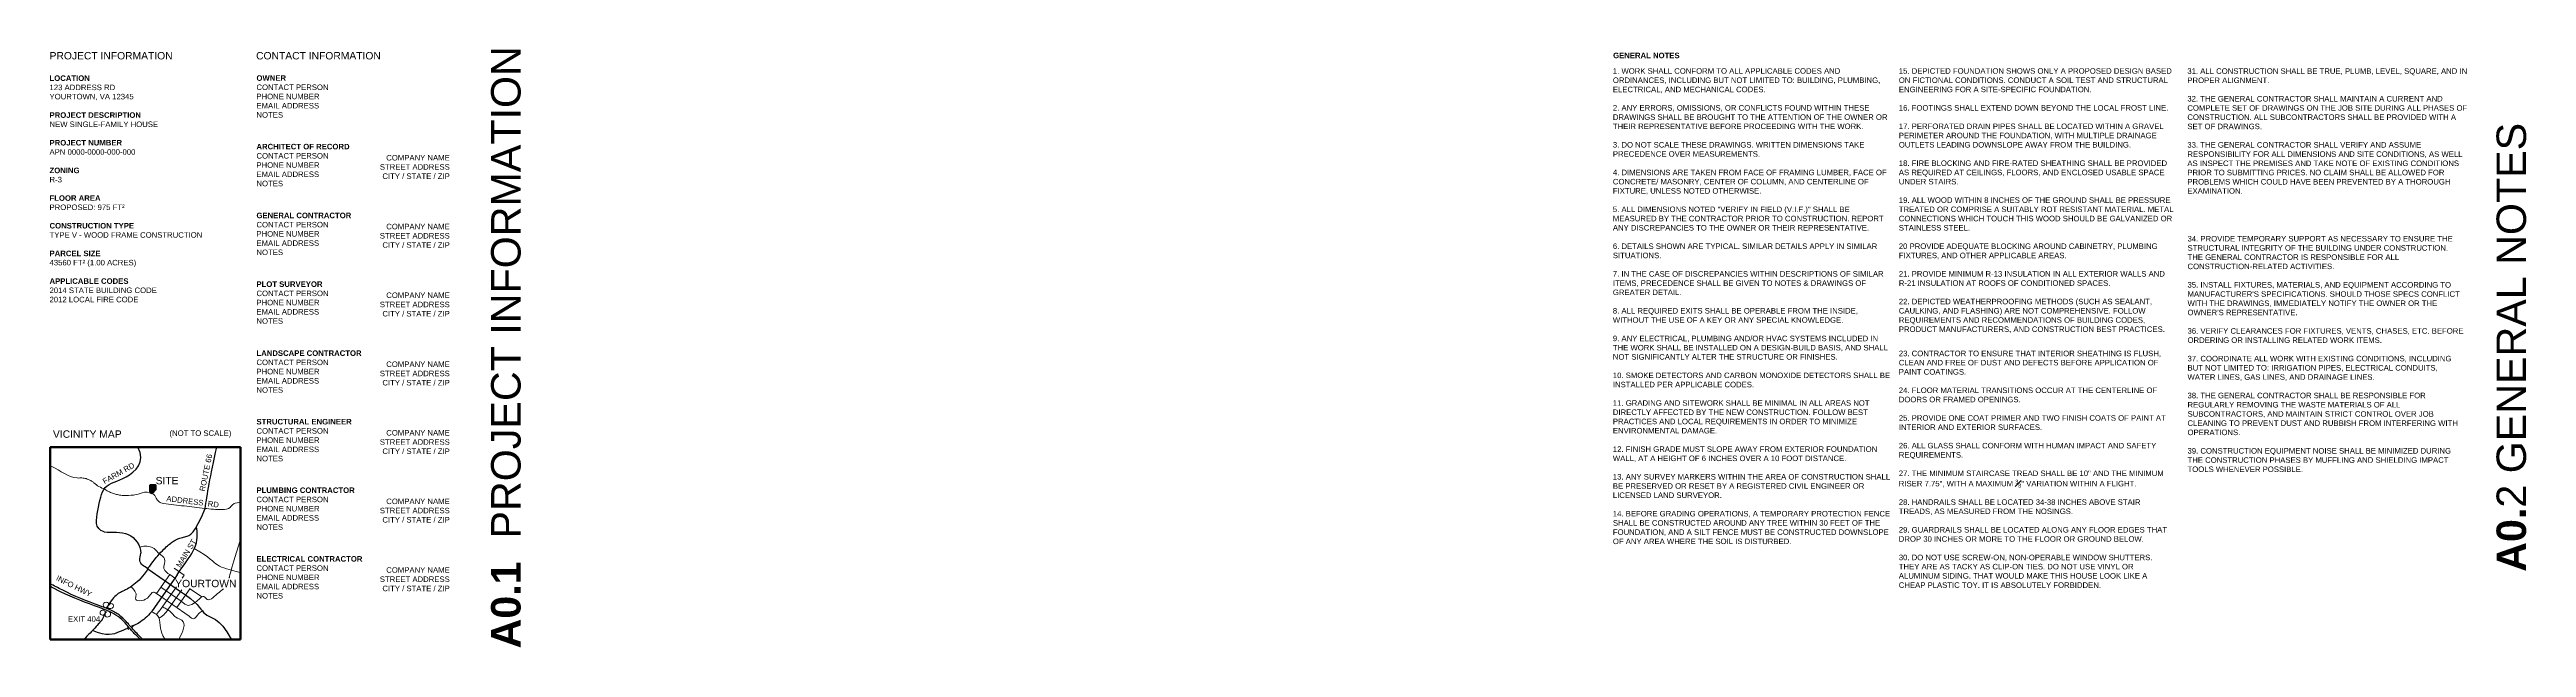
# Model space of a CAD drawing. Header units: inches. Extents: x -54 to 15382, y 469 to 41738.
# Drawn here: x 815 to 4847, y 7734 to 8707 of the extents above; entities that cross this region are included whole.
import ezdxf

# ---------------------------------------------------------------- set-up
doc = ezdxf.new("R2010")
doc.units = ezdxf.units.IN
doc.header["$MEASUREMENT"] = 0
doc.layers.get('0').update_dxf_attribs({"lineweight": 9})
for name, color, linetype, lineweight in [('2', 7, 'Continuous', 18), ('3', 7, 'Continuous', 30), ('5', 7, 'Continuous', 50), ('A-TEXTx', 7, 'Continuous', 18)]:
    doc.layers.add(name, color=color, linetype=linetype, lineweight=lineweight)
doc.styles.get("Standard").update_dxf_attribs({"font": 'arial.ttf'})

msp = doc.modelspace()

# ---------------------------------------------------------------- texts
at = {"ltscale": 0.5, "attachment_point": 1}
for s, insert, char_height in [('{PROJECT INFORMATION}', (815.5801673, 8702.8710682), 12), ('{CONTACT INFORMATION}', (1151.6549051, 8702.8710682), 12), ('{VICINITY MAP}', (821.0361648, 8087.3795099), 12), ('{(NOT TO SCALE)}', (1010.7551027, 8087.3795099), 9)]:
    msp.add_mtext(s, dxfattribs=dict(at, insert=insert, char_height=char_height))
at = {"ltscale": 0.5, "char_height": 48, "attachment_point": 5, "rotation": 90}
for s, insert in [('{\\fArial|b1|i0|c0|p34;A0.1\\fArial|b0|i0|c1|p0;  PROJECT INFORMATION}', (1558.4661325, 8222.5008975)), ('{\\fArial|b1|i0|c0|p34;A0.\\fArial|b0|i0|c1|p0;2 GENERAL NOTES}', (4822.4661325, 8222.5008975))]:
    msp.add_mtext(s, dxfattribs=dict(at, insert=insert))
at = {"layer": 'A-TEXTx', "ltscale": 0.5}
for s, insert, char_height, width, attachment_point in [('{\\fArial|b0|i0|c0|p34;\\H0.5x;1. WORK SHALL CONFORM TO ALL APPLICABLE CODES AND ORDINANCES, INCLUDING BUT NOT LIMITED TO: BUILDING, PLUMBING, ELECTRICAL, AND MECHANICAL CODES. \\P\\fLucida Grande|b0|i0|c0|p34;\u2028\\P\\fArial|b0|i0|c0|p34;2. ANY ERRORS, OMISSIONS, OR CONFLICTS FOUND WITHIN THESE DRAWINGS SHALL BE BROUGHT TO THE ATTENTION OF THE OWNER OR THEIR REPRESENTATIVE BEFORE PROCEEDING WITH THE WORK.\\P\\fLucida Grande|b0|i0|c0|p34;\u2028\\P\\fArial|b0|i0|c0|p34;3. DO NOT SCALE THESE DRAWINGS. WRITTEN DIMENSIONS TAKE PRECEDENCE OVER MEASUREMENTS.\\P\\fLucida Grande|b0|i0|c0|p34;\u2028\\P\\fArial|b0|i0|c0|p34;4. DIMENSIONS ARE TAKEN FROM FACE OF FRAMING LUMBER, FACE OF CONCRETE/ MASONRY, CENTER OF COLUMN, AND CENTERLINE OF FIXTURE, UNLESS NOTED OTHERWISE.\\P\\fLucida Grande|b0|i0|c0|p34;\u2028\\P\\fArial|b0|i0|c0|p34;5. ALL DIMENSIONS NOTED "VERIFY IN FIELD (V.I.F.)" SHALL BE MEASURED BY THE CONTRACTOR PRIOR TO CONSTRUCTION. REPORT ANY DISCREPANCIES TO THE OWNER OR THEIR REPRESENTATIVE.\\P\\fLucida Grande|b0|i0|c0|p34;\u2028\\P\\fArial|b0|i0|c0|p34;6. DETAILS SHOWN ARE TYPICAL. SIMILAR DETAILS APPLY IN SIMILAR SITUATIONS.\\P\\fLucida Grande|b0|i0|c0|p34;\u2028\\P\\fArial|b0|i0|c0|p34;7. IN THE CASE OF DISCREPANCIES WITHIN DESCRIPTIONS OF SIMILAR ITEMS, PRECEDENCE SHALL BE GIVEN TO NOTES & DRAWINGS OF GREATER DETAIL.\\P\\fLucida Grande|b0|i0|c0|p34;\u2028\\P\\fArial|b0|i0|c0|p34;8. ALL REQUIRED EXITS SHALL BE OPERABLE FROM THE INSIDE, WITHOUT THE USE OF A KEY OR ANY SPECIAL KNOWLEDGE. \\P\\fLucida Grande|b0|i0|c0|p34;\u2028\\P\\fArial|b0|i0|c0|p34;9. ANY ELECTRICAL, PLUMBING AND/OR HVAC SYSTEMS INCLUDED IN THE WORK SHALL BE INSTALLED ON A DESIGN-BUILD BASIS, AND SHALL NOT SIGNIFICANTLY ALTER THE STRUCTURE OR FINISHES.\\P\\P10. SMOKE DETECTORS AND CARBON MONOXIDE DETECTORS SHALL BE INSTALLED PER APPLICABLE CODES.\\P\\P11. GRADING AND SITEWORK SHALL BE MINIMAL IN ALL AREAS NOT DIRECTLY AFFECTED BY THE NEW CONSTRUCTION. FOLLOW BEST PRACTICES AND LOCAL REQUIREMENTS IN ORDER TO MINIMIZE ENVIRONMENTAL DAMAGE.\\P\\P12. FINISH GRADE MUST SLOPE AWAY FROM EXTERIOR FOUNDATION WALL, AT A HEIGHT OF 6 INCHES OVER A 10 FOOT DISTANCE.\\P\\P13. ANY SURVEY MARKERS WITHIN THE AREA OF CONSTRUCTION SHALL BE PRESERVED OR RESET BY A REGISTERED CIVIL ENGINEER OR LICENSED LAND SURVEYOR.\\P\\P14. BEFORE GRADING OPERATIONS, A TEMPORARY PROTECTION FENCE SHALL BE CONSTRUCTED AROUND ANY TREE WITHIN 30 FEET OF THE FOUNDATION, AND A SILT FENCE MUST BE CONSTRUCTED DOWNSLOPE OF ANY AREA WHERE THE SOIL IS DISTURBED.}', (3359.8748066, 8676.5482741), 18, 440.88108746, 1), ('{\\fArial|b1|i0|c0|p34;\\H0.5x;GENERAL NOTES}', (3360.239742, 8701.8133935), 18, 335.760336478, 1), ('{\\fArial|b0|i0|c0|p34;15. DEPICTED FOUNDATION SHOWS ONLY A PROPOSED DESIGN BASED ON FICTIONAL CONDITIONS. CONDUCT A SOIL TEST AND STRUCTURAL ENGINEERING FOR A SITE-SPECIFIC FOUNDATION.\\P\\P16. FOOTINGS SHALL EXTEND DOWN BEYOND THE LOCAL FROST LINE. \\P\\P17. PERFORATED DRAIN PIPES SHALL BE LOCATED WITHIN A GRAVEL PERIMETER AROUND THE FOUNDATION, WITH MULTIPLE DRAINAGE OUTLETS LEADING DOWNSLOPE AWAY FROM THE BUILDING.\\P\\P\\H1.00001x;18. FIRE BLOCKING AND FIRE-RATED SHEATHING SHALL BE PROVIDED AS REQUIRED AT CEILINGS, FLOORS, AND ENCLOSED USABLE SPACE UNDER STAIRS.\\P\\fLucida Grande|b0|i0|c0|p34;\u2028\\P\\fArial|b0|i0|c0|p34;\\H0.99999x;19. ALL WOOD WITHIN 8 INCHES OF THE GROUND SHALL BE PRESSURE TREATED OR COMPRISE A SUITABLY ROT RESISTANT MATERIAL. METAL CONNECTIONS WHICH TOUCH THIS WOOD SHOULD BE GALVANIZED OR STAINLESS STEEL.\\P\\P20 PROVIDE ADEQUATE BLOCKING AROUND CABINETRY, PLUMBING FIXTURES, AND OTHER APPLICABLE AREAS.\\P\\P21. PROVIDE MINIMUM R-13 INSULATION IN ALL EXTERIOR WALLS AND R-21 INSULATION AT ROOFS OF CONDITIONED SPACES.\\P\\P22. DEPICTED WEATHERPROOFING METHODS (SUCH AS SEALANT, CAULKING, AND FLASHING) ARE NOT COMPREHENSIVE. FOLLOW REQUIREMENTS AND RECOMMENDATIONS OF BUILDING CODES, PRODUCT MANUFACTURERS, AND CONSTRUCTION BEST PRACTICES.}', (3825.2892869, 8676.567301), 9, 442.850099748, 1), ('{\\fArial|b0|i0|c0|p34;\\H0.5x;31. ALL CONSTRUCTION SHALL BE TRUE, PLUMB, LEVEL, SQUARE, AND IN PROPER ALIGNMENT.\\P\\P32. THE GENERAL CONTRACTOR SHALL MAINTAIN A CURRENT AND COMPLETE SET OF DRAWINGS ON THE JOB SITE DURING ALL PHASES OF CONSTRUCTION. ALL SUBCONTRACTORS SHALL BE PROVIDED WITH A SET OF DRAWINGS.\\P\\fLucida Grande|b0|i0|c0|p34;\u2028\\P\\fArial|b0|i0|c0|p34;33. THE GENERAL CONTRACTOR SHALL VERIFY AND ASSUME RESPONSIBILITY FOR ALL DIMENSIONS AND SITE CONDITIONS, AS WELL AS INSPECT THE PREMISES AND TAKE NOTE OF EXISTING CONDITIONS PRIOR TO SUBMITTING PRICES. NO CLAIM SHALL BE ALLOWED FOR PROBLEMS WHICH COULD HAVE BEEN PREVENTED BY A THOROUGH EXAMINATION.}', (4294.8968831, 8676.4075576), 18, 445.390815936, 1), ('{\\fArial|b1|i0|c0|p34;\\P\\H0.5x;LOCATION\\P\\fArial|b0|i0|c0|p34;123 ADDRESS RD\\PYOURTOWN, VA 12345\\fArial|b1|i0|c0|p34;\\P\\PPROJECT DESCRIPTION\\P\\fArial|b0|i0|c0|p34;NEW SINGLE-FAMILY HOUSE\\fArial|b1|i0|c0|p34;\\P\\PPROJECT NUMBER\\P\\fArial|b0|i0|c0|p34;APN 0000-0000-000-000\\fArial|b1|i0|c0|p34;\\P\\PZONING\\P\\fArial|b0|i0|c0|p34;R-3\\fArial|b1|i0|c0|p34; \\P\\PFLOOR AREA\\fArial|b0|i0|c0|p34;\\PPROPOSED: 975 FT²\\fArial|b1|i0|c0|p34;\\P\\PCONSTRUCTION TYPE\\P\\fArial|b0|i0|c0|p34;TYPE V - WOOD FRAME CONSTRUCTION\\fArial|b1|i0|c0|p34;\\P\\PPARCEL SIZE\\P\\fArial|b0|i0|c0|p34;43560 FT² (1.00 ACRES)\\P\\P\\fArial|b1|i0|c0|p34;APPLICABLE CODES\\P\\fArial|b0|i0|c0|p34;2014 STATE BUILDING CODE\\P2012 LOCAL FIRE CODE}', (815.4498275, 8694.8660992), 18, 288.290461317, 1), ('{\\fArial|b1|i0|c0|p34;\\H0.5x;OWNER\\fArial|b0|i0|c0|p34;\\T1.25;\\P\\H0.999999x;\\T1;CONTACT PERSON  \\PPHONE NUMBER     \\fArial|b1|i0|c0|p34;\\P\\fArial|b0|i0|c0|p34;EMAIL ADDRESS  \\PNOTES \\P             }', (1152.239742, 8665.0754723), 18, 335.760336478, 1), ('{\\fArial|b1|i0|c0|p34;\\H0.5x;ARCHITECT OF RECORD\\T1.25;\\P\\fArial|b0|i0|c0|p34;\\T1;CONTACT PERSON \\PPHONE NUMBER     \\PEMAIL ADDRESS     \\PNOTES        \\P\\H0.5x; \\H2x;              }', (1152.239742, 8553.5376702), 18, 335.760336478, 1), ('{\\fArial|b0|i0|c0|p34;\\H0.5x;COMPANY NAME   \\PSTREET ADDRESS  \\PCITY / STATE / ZIP  }', (1466.8840127, 8535.4502453), 18, 314.57691276, 3), ('{\\fArial|b1|i0|c0|p34;\\H0.5x;GENERAL CONTRACTOR\\T1.25;\\P\\fArial|b0|i0|c0|p34;\\H1x;\\T1;CONTACT PERSON \\PPHONE NUMBER     \\PEMAIL ADDRESS     \\PNOTES        \\P\\H0.5x; \\H2x;              }', (1152.239742, 8441.5768036), 18, 335.760336478, 1), ('{\\fArial|b0|i0|c0|p34;\\H0.5x;COMPANY NAME   \\PSTREET ADDRESS  \\PCITY / STATE / ZIP  }', (1466.8840127, 8423.4893787), 18, 314.57691276, 3), ("{\\fArial|b0|i0|c0|p34;\\H0.500006x;34. PROVIDE TEMPORARY SUPPORT AS NECESSARY TO ENSURE THE STRUCTURAL INTEGRITY OF THE BUILDING UNDER CONSTRUCTION. THE GENERAL CONTRACTOR IS RESPONSIBLE FOR ALL CONSTRUCTION-RELATED ACTIVITIES.\\P\\P\\H0.999988x;35. INSTALL FIXTURES, MATERIALS, AND EQUIPMENT ACCORDING TO MANUFACTURER'S SPECIFICATIONS. SHOULD THOSE SPECS CONFLICT WITH THE DRAWINGS, IMMEDIATELY NOTIFY THE OWNER OR THE OWNER'S REPRESENTATIVE.\\P\\fLucida Grande|b0|i0|c0|p34;\\P\\fArial|b0|i0|c0|p34;\\H1.00001x;36. VERIFY CLEARANCES FOR FIXTURES, VENTS, CHASES, ETC. BEFORE ORDERING OR INSTALLING RELATED WORK ITEMS.\\P\\fLucida Grande|b0|i0|c0|p34;\\P\\fArial|b0|i0|c0|p34;\\H0.99999x;37. COORDINATE ALL WORK WITH EXISTING CONDITIONS, INCLUDING BUT NOT LIMITED TO: IRRIGATION PIPES, ELECTRICAL CONDUITS, WATER LINES, GAS LINES, AND DRAINAGE LINES.\\P\\fLucida Grande|b0|i0|c0|p34;\\H1.00001x;\u2028\\P\\fArial|b0|i0|c0|p34;38. THE GENERAL CONTRACTOR SHALL BE RESPONSIBLE FOR REGULARLY REMOVING THE WASTE MATERIALS OF ALL SUBCONTRACTORS, AND MAINTAIN STRICT CONTROL OVER JOB CLEANING TO PREVENT DUST AND RUBBISH FROM INTERFERING WITH OPERATIONS.\\P\\fLucida Grande|b0|i0|c0|p34;\u2028\\P\\fArial|b0|i0|c0|p34;39. CONSTRUCTION EQUIPMENT NOISE SHALL BE MINIMIZED DURING THE CONSTRUCTION PHASES BY MUFFLING AND SHIELDING IMPACT TOOLS WHENEVER POSSIBLE.}", (4295.1618855, 8403.7097268), 18, 438.613467157, 1), ('{\\fArial|b1|i0|c0|p34;\\H0.5x;PLOT SURVEYOR\\T1.25;\\P\\fArial|b0|i0|c0|p34;\\H1x;\\T1;CONTACT PERSON \\PPHONE NUMBER     \\PEMAIL ADDRESS     \\PNOTES        \\P\\H0.5x; \\H2x;              }', (1152.239742, 8329.7964128), 18, 335.760336478, 1), ('{\\fArial|b0|i0|c0|p34;\\H0.5x;COMPANY NAME   \\PSTREET ADDRESS  \\PCITY / STATE / ZIP  }', (1466.8840127, 8311.7089878), 18, 314.57691276, 3), ('{\\fArial|b1|i0|c0|p34;\\H0.5x;LANDSCAPE CONTRACTOR\\T1.25;\\P\\fArial|b0|i0|c0|p34;\\H1x;\\T1;CONTACT PERSON \\PPHONE NUMBER     \\PEMAIL ADDRESS     \\PNOTES        \\P\\H0.5x; \\H2x;              }', (1152.239742, 8217.5769501), 18, 335.760336478, 1), ('{\\fArial|b0|i0|c0|p34;\\H0.5x;COMPANY NAME   \\PSTREET ADDRESS  \\PCITY / STATE / ZIP  }', (1466.8840127, 8199.4895252), 18, 314.57691276, 3), ('{\\A1;\\fArial|b0|i0|c0|p34;\\H0.5x;23. CONTRACTOR TO ENSURE THAT INTERIOR SHEATHING IS FLUSH, CLEAN AND FREE OF DUST AND DEFECTS BEFORE APPLICATION OF PAINT COATINGS.\\P\\P24. FLOOR MATERIAL TRANSITIONS OCCUR AT THE CENTERLINE OF DOORS OR FRAMED OPENINGS.\\P\\P25. PROVIDE ONE COAT PRIMER AND TWO FINISH COATS OF PAINT AT INTERIOR AND EXTERIOR SURFACES.\\P\\fLucida Grande|b0|i0|c0|p34;\u2028\\P\\fArial|b0|i0|c0|p34;26. ALL GLASS SHALL CONFORM WITH HUMAN IMPACT AND SAFETY  REQUIREMENTS.\\P\\P27. THE MINIMUM STAIRCASE TREAD SHALL BE 10" AND THE MINIMUM RISER 7.75", WITH A MAXIMUM {\\H0.7x;\\S3#8;}" VARIATION WITHIN A FLIGHT.\\P\\P28. HANDRAILS SHALL BE LOCATED 34-38 INCHES ABOVE STAIR TREADS, AS MEASURED FROM THE NOSINGS.\\P\\P29. GUARDRAILS SHALL BE LOCATED ALONG ANY FLOOR EDGES THAT DROP 30 INCHES OR MORE TO THE FLOOR OR GROUND BELOW.\\P\\P30. DO NOT USE SCREW-ON, NON-OPERABLE WINDOW SHUTTERS. THEY ARE AS TACKY AS CLIP-ON TIES. DO NOT USE VINYL OR ALUMINUM SIDING. THAT WOULD MAKE THIS HOUSE LOOK LIKE A CHEAP PLASTIC TOY. IT IS ABSOLUTELY FORBIDDEN. }', (3825.2558318, 8217.1101927), 18, 436.427879363, 1), ('{\\fArial|b1|i0|c0|p34;\\H0.5x;STRUCTURAL ENGINEER\\T1.25;\\P\\fArial|b0|i0|c0|p34;\\H1x;\\T1;CONTACT PERSON \\PPHONE NUMBER     \\PEMAIL ADDRESS     \\PNOTES        \\P\\H0.5x; \\H2x;              }', (1152.239742, 8106.0356639), 18, 335.760336478, 1), ('{\\fArial|b0|i0|c0|p34;\\H0.5x;COMPANY NAME   \\PSTREET ADDRESS  \\PCITY / STATE / ZIP  }', (1466.8840127, 8087.9688564), 18, 314.57691276, 3), ('{\\fArial|b1|i0|c0|p34;\\H0.5x;PLUMBING CONTRACTOR\\T1.25;\\P\\fArial|b0|i0|c0|p34;\\H1x;\\T1;CONTACT PERSON \\PPHONE NUMBER     \\PEMAIL ADDRESS     \\PNOTES        \\P\\H0.5x; \\H2x;              }', (1152.239742, 7994.5550518), 18, 335.760336478, 1), ('{\\fArial|b0|i0|c0|p34;\\H0.5x;COMPANY NAME   \\PSTREET ADDRESS  \\PCITY / STATE / ZIP  }', (1466.8840127, 7976.4676268), 18, 314.57691276, 3), ('{\\fArial|b1|i0|c0|p34;\\H0.5x;ELECTRICAL CONTRACTOR\\T1.25;\\P\\fArial|b0|i0|c0|p34;\\H1x;\\T1;CONTACT PERSON \\PPHONE NUMBER     \\PEMAIL ADDRESS     \\PNOTES        \\P\\H0.5x; \\H2x;              }', (1152.239742, 7882.8705407), 18, 335.760336478, 1), ('{\\fArial|b0|i0|c0|p34;\\H0.5x;COMPANY NAME   \\PSTREET ADDRESS  \\PCITY / STATE / ZIP  }', (1466.8840127, 7864.7831157), 18, 314.57691276, 3)]:
    msp.add_mtext(s, dxfattribs=dict(at, insert=insert, char_height=char_height, width=width, attachment_point=attachment_point))
at = {"layer": 'A-TEXTx', "ltscale": 0.25, "char_height": 9, "attachment_point": 4}
for s, insert, rotation in [('{FARM RD}', (902.8057596, 8003.6803237), 29.3664369485), ('{ROUTE 66}', (1063.6715836, 7988.5135231), 78.2611947749), ('{ADDRESS  RD}', (1005.8055574, 7976.7181123), 352.9629523017), ('{MAIN ST}', (1024.6883844, 7865.6550573), 58.6697079056), ('{INFO HWY}', (827.1560311, 7848.066453), 333.5433990508)]:
    msp.add_mtext(s, dxfattribs=dict(at, insert=insert, rotation=rotation))
at = {"layer": 'A-TEXTx', "ltscale": 0.25, "attachment_point": 4}
for s, insert, char_height in [('{SITE}', (988.1429788, 8005.5835706), 12), ('{YOURTOWN}', (1020.0182815, 7838.2190017), 12), ('{EXIT 404}', (845.4499966, 7780.4984026), 9)]:
    msp.add_mtext(s, dxfattribs=dict(at, insert=insert, char_height=char_height))

# ---------------------------------------------------------------- hatches: boundary and pattern name
at = {"layer": '5', "ltscale": 0.25}
h = msp.add_hatch(dxfattribs=at)
h.set_pattern_fill('ANSI31', color=256, scale=0.5625, style=0)
h.set_pattern_definition([(45, (447.7015, 3549.18083), (-0.0497184456, 0.0497184456), [])])
h.paths.add_polyline_path([(979.3337155, 7986.5836475), (979.3337155, 7998.1012117), (988.103368, 7998.1012117), (988.103368, 7991.1778017), (982.3865849, 7985.4610186)])

# ---------------------------------------------------------------- linework, layer by layer
at = {"layer": '2', "ltscale": 0.25}
for p, q in [((1018.5431195, 7863.0128641), (1034.7836939, 7851.7101574)), ((1011.3763271, 7852.7150807), (989.6912408, 7821.9502795)), ((989.6912408, 7821.9502795), (1042.6551291, 7785.0898042)), ((1022.0143848, 7833.0983714), (996.0218209, 7796.1402706)), ((996.8171591, 7832.2765094), (1029.7433101, 7809.3110133)), ((1030.8351696, 7828.2598568), (1005.0871554, 7791.9100987)), ((1011.3763271, 7852.7150807), (1021.0041021, 7845.8509477)), ((1044.3829219, 7830.3463027), (1022.6001396, 7799.0471715)), ((1034.7836939, 7851.7101574), (1031.3692523, 7847.1816619)), ((1043.488583, 7830.3664002), (1063.4429579, 7816.479056))]:
    msp.add_line(p, q, dxfattribs=at)
for points, knots in [([(905.4838458, 7991.6204562), (902.1833903, 7992.9204659), (895.6753686, 7995.4838971), (889.1904129, 8001.0681245), (883.640908, 8005.402246), (878.2224756, 8007.8758131), (871.735587, 8010.1083962), (865.6467112, 8009.9691702), (846.8247065, 8009.5794418), (832.3908489, 8022.9452487), (817.3977773, 8029.358023), (816.3476788, 8029.7783401)], [0, 0, 0, 0, 10.5602504167, 20.8232890169, 25.4441509396, 31.6280508815, 38.6057542731, 45.7814586632, 49.7271138847, 94.8368136513, 98.2093981867, 98.2093981867, 98.2093981867, 98.2093981867]), ([(1067.8045109, 7960.4983901), (1077.2772777, 7959.4260114), (1090.8676543, 7957.8874925), (1109.1293573, 7959.5909962), (1113.5453489, 7967.6901644), (1117.3051966, 7968.8228352), (1126.153275, 7971.1130362)], [0, 0, 0, 0, 29.2750694592, 42.000317918, 50.3195835158, 53.8748391474, 53.8748391474, 53.8748391474, 53.8748391474]), ([(1107.7977343, 7847.1565783), (1107.8377689, 7847.5820243), (1108.5018637, 7848.6782272), (1107.8285249, 7851.3952108), (1125.6439024, 7908.437436)], [82.6611391763, 82.6611391763, 82.6611391763, 82.6611391763, 83.8686182633, 88.1627848659, 88.1627848659, 88.1627848659, 88.1627848659]), ([(1051.0290273, 7895.0707414), (1077.3267694, 7880.4883947), (1086.7140255, 7864.7205793), (1107.7100491, 7861.6787648), (1125.7878842, 7856.2291716)], [10.2942984589, 10.2942984589, 10.2942984589, 10.2942984589, 50.9884354146, 96.590156691, 96.590156691, 96.590156691, 96.590156691]), ([(1029.7433101, 7809.3110133), (1039.6259357, 7801.5598082), (1047.6704282, 7804.2182628), (1054.7193222, 7807.7433396), (1066.385591, 7821.8676808), (1073.0271865, 7808.4119448), (1083.8326318, 7816.9460487), (1089.637928, 7822.8130881), (1095.9738241, 7827.6007307), (1098.6350989, 7829.3901858)], [3.2495897195, 3.2495897195, 3.2495897195, 3.2495897195, 8.2702467902, 23.11503682, 39.3093532161, 46.870015464, 55.9617982252, 61.3476045332, 71.069085535, 71.069085535, 71.069085535, 71.069085535]), ([(981.4692204, 7792.034831), (985.2151729, 7790.5320803), (994.4719116, 7786.8185869), (995.0163962, 7769.4512159), (998.2427616, 7756.4864037), (1002.060961, 7749.3964536), (1003.1942326, 7747.462184)], [0, 0, 0, 0, 11.2891159291, 27.8968823802, 45.4825760726, 52.1986065175, 52.1986065175, 52.1986065175, 52.1986065175]), ([(999.030383, 7800.6760892), (1001.1431626, 7799.4857765), (1006.7982546, 7796.29977), (1014.7020097, 7790.9330063), (1020.9872627, 7782.1574937), (1040.5715155, 7777.6049528), (1032.4013813, 7760.4264979), (1025.9806169, 7747.462184)], [0, 0, 0, 0, 7.2874541191, 19.5056915709, 28.2354434141, 39.1856847132, 70.9557702184, 70.9557702184, 70.9557702184, 70.9557702184])]:
    msp.add_open_spline(points, degree=3, knots=knots, dxfattribs=at)
for points in [[(904.1108626, 7992.3089277), (911.3109832, 7988.1519361), (917.7797159, 7985.261835), (924.3261362, 7983.2551664), (927.5032347, 7982.707226), (931.6963495, 7981.8768328), (939.898852, 7981.4995253), (956.3384131, 7982.9417164), (970.1185625, 7986.6340963), (985.9663184, 7982.3877029), (988.4213709, 7978.1354273), (991.595003, 7973.4144652), (996.8696631, 7969.5675026), (1000.8327199, 7968.5056048), (1034.663124, 7964.5072762), (1067.8045109, 7960.4983901)], [(1011.3763271, 7852.7150807), (1001.6099975, 7862.4814102), (1002.7422591, 7878.2468494), (994.0872699, 7886.9018386), (985.9230275, 7895.066081), (966.2931551, 7898.4566954), (962.6508761, 7897.4807497)], [(989.6912408, 7821.9502795), (984.6659939, 7824.3484948), (974.6822509, 7814.3647518), (955.3336713, 7814.3647518), (956.1694563, 7817.4839437), (948.3016476, 7833.3441433)], [(904.9355077, 7794.8019532), (898.6162553, 7793.2617466), (898.001769, 7788.7976468), (903.0806786, 7787.032966), (905.9773579, 7790.0623624)], [(909.1087378, 7797.8450096), (903.0734398, 7801.7574505), (903.8383472, 7806.2125935), (911.2640897, 7806.4872172), (911.0130858, 7802.9097763)], [(909.2434883, 7793.9194865), (914.5830331, 7790.7168926), (912.6052943, 7784.498171), (906.361451, 7785.0778865), (905.8524586, 7789.0109431)], [(909.1087378, 7797.8450096), (919.1301773, 7799.9143725), (918.9272439, 7804.2117758), (915.491838, 7805.7033441), (911.7606576, 7802.6927302)], [(1005.0871554, 7791.9100987), (997.153061, 7783.9760044), (993.4178503, 7782.5863739)], [(1042.6551291, 7785.0898042), (1049.8621236, 7780.928844), (1058.0912754, 7789.1579958), (1064.1582585, 7793.8650653)]]:
    msp.add_spline(points, degree=3, dxfattribs=at)
msp.add_open_spline([(996.0218209, 7796.1402706), (993.9251031, 7793.3730511), (991.8283852, 7790.6058316), (989.6174842, 7787.920256)], degree=3, dxfattribs=at)
at = {"layer": '3', "ltscale": 0.25}
for p, q in [((975.6629039, 7862.2844636), (1028.6267922, 7825.4239883)), ((1023.0403103, 7852.2758574), (981.4692204, 7792.034831)), ((1028.6267922, 7825.4239883), (1036.9337244, 7819.6427384)), ((904.8937471, 7793.2612644), (908.3922601, 7791.720943)), ((907.4321874, 7800.477016), (911.1245244, 7799.4876573)), ((941.8707342, 7767.0784478), (943.7434572, 7763.7460176)), ((948.9135934, 7770.1461561), (951.2721377, 7767.1379255))]:
    msp.add_line(p, q, dxfattribs=at)
for points, knots in [([(904.5121506, 7922.3822802), (887.7997862, 7927.3348943), (895.0291262, 7957.1915088), (901.3965227, 8001.7615358), (938.2250361, 8004.6381875), (972.3707002, 8035.8154035), (959.1768101, 8060.1242468)], [1.8089843318, 1.8089843318, 1.8089843318, 1.8089843318, 49.7111615096, 97.2480450396, 145.880284613, 195.7019315121, 195.7019315121, 195.7019315121, 195.7019315121]), ([(975.6629039, 7862.2844636), (978.0960254, 7866.0202888), (987.2547871, 7878.6295313), (1001.0574581, 7894.8058518), (1016.3576232, 7906.7166017), (1022.6718808, 7911.1771573), (1051.8936776, 7918.2428376), (1068.7435206, 7960.3921432)], [4.1517794915, 4.1517794915, 4.1517794915, 4.1517794915, 6.8388579227, 21.9410784129, 34.893715901, 46.4443124585, 51.1231110046, 51.1231110046, 51.1231110046, 51.1231110046]), ([(904.5121506, 7922.3822802), (917.3662637, 7920.272799), (944.8588589, 7926.894964), (964.0530751, 7899.9992717), (964.252665, 7887.8193392)], [108.7212046933, 108.7212046933, 108.7212046933, 108.7212046933, 161.2859727827, 209.8145770561, 209.8145770561, 209.8145770561, 209.8145770561]), ([(975.6629039, 7862.2844636), (974.0139584, 7859.7355472), (968.168036, 7851.4244409), (955.7764266, 7837.1975441), (935.7555449, 7825.7962974), (927.4327524, 7822.9455771), (917.6390013, 7813.9126482), (910.8563933, 7802.3290402), (909.4090303, 7799.9473226)], [0, 0, 0, 0, 7.0734857853, 18.38079476, 39.0859351856, 54.9628719867, 86.8898528668, 95.3029983005, 95.3029983005, 95.3029983005, 95.3029983005]), ([(975.6629039, 7862.2844636), (969.4274669, 7866.1286666), (959.036244, 7872.534949), (963.9019711, 7883.6067366), (964.252665, 7887.8193392)], [0, 0, 0, 0, 18.6853954744, 31.1388133964, 31.1388133964, 31.1388133964, 31.1388133964]), ([(912.6482309, 7796.0998122), (907.7289677, 7798.1815055), (880.8409368, 7807.4432588), (849.2166019, 7820.7375645), (822.8262975, 7834.4940286), (816.3476788, 7838.0439781)], [161.4033789572, 161.4033789572, 161.4033789572, 161.4033789572, 182.5988606966, 272.6534864204, 302.2699012382, 302.2699012382, 302.2699012382, 302.2699012382]), ([(938.3122304, 7774.2265823), (934.7906004, 7778.0620002), (923.1538218, 7789.4619274), (885.3565694, 7803.30396), (847.7191359, 7816.9723324), (822.0253255, 7830.5901193), (816.3476788, 7833.7804081)], [115.2762235401, 115.2762235401, 115.2762235401, 115.2762235401, 136.0296753253, 180.8327500723, 272.0117663713, 298.2443986563, 298.2443986563, 298.2443986563, 298.2443986563]), ([(940.3366712, 7776.3993982), (936.6806698, 7780.3727777), (928.8618207, 7788.0286983), (919.2168005, 7793.2254444), (912.6482309, 7796.0998122)], [115.3816991759, 115.3816991759, 115.3816991759, 115.3816991759, 136.8969025792, 159.4018649633, 159.4018649633, 159.4018649633, 159.4018649633]), ([(981.4692204, 7792.034831), (978.1368171, 7788.4492382), (969.1101507, 7778.7367432), (957.6900804, 7772.2040702), (950.1153379, 7768.6133783)], [0, 0, 0, 0, 14.5994980331, 39.5464738612, 39.5464738612, 39.5464738612, 39.5464738612]), ([(1036.9337244, 7819.6427384), (1059.9960208, 7803.0412425), (1067.1527154, 7779.9279599), (1091.9493833, 7784.6001772), (1111.186356, 7747.5548204)], [0, 0, 0, 0, 16.9890671827, 44.3193036623, 44.3193036623, 44.3193036623, 44.3193036623]), ([(942.8442506, 7765.3461171), (938.1610217, 7763.3346602), (923.6463385, 7757.5225208), (909.69259, 7751.2127211), (885.1463379, 7761.624741)], [47.4270922702, 47.4270922702, 47.4270922702, 47.4270922702, 62.5005608437, 93.4733431216, 93.4733431216, 93.4733431216, 93.4733431216]), ([(962.927927, 7747.462184), (958.2113243, 7752.0355949), (950.3228699, 7760.1017322), (943.0777413, 7768.9482336), (938.3122304, 7774.2265823)], [68.320364495, 68.320364495, 68.320364495, 68.320364495, 90.9939056121, 113.2711511119, 113.2711511119, 113.2711511119, 113.2711511119]), ([(967.3233445, 7747.462184), (962.0654045, 7752.4405158), (953.2207112, 7761.2961113), (945.1455882, 7771.0891051), (940.3328964, 7776.397015)], [63.4753844556, 63.4753844556, 63.4753844556, 63.4753844556, 90.8642198467, 113.3913550189, 113.3913550189, 113.3913550189, 113.3913550189])]:
    msp.add_open_spline(points, degree=3, knots=knots, dxfattribs=at)
for points in [[(1068.7435206, 7960.3921432), (1072.1018593, 7982.0112614), (1076.8958379, 8012.4214515), (1087.6740636, 8060.1242468)], [(1023.0403103, 7852.2758574), (1044.5787999, 7885.1003336), (1060.9039961, 7897.5323101), (1054.5807047, 7930.1205241)]]:
    msp.add_open_spline(points, degree=3, dxfattribs=at)
msp.add_spline([(906.6430036, 7792.4911037), (903.5124099, 7784.20195), (891.4561102, 7768.2449791), (871.2115676, 7747.462184)], degree=3, dxfattribs=at)
at = {"layer": '5', "ltscale": 0.25}
for p, q in [((1126.0059413, 8060.1242468), (816.3476788, 8060.1242468)), ((816.3476788, 8060.1242468), (816.3476788, 7747.462184)), ((1126.0059413, 7747.462184), (1126.0059413, 8060.1242468)), ((816.3476788, 7747.462184), (1126.0059413, 7747.462184))]:
    msp.add_line(p, q, dxfattribs=at)
at = {"layer": '5', "ltscale": 10, "flags": 128}
msp.add_lwpolyline([(979.3337155, 7986.5836475), (979.3337155, 7998.1012117), (988.103368, 7998.1012117), (988.103368, 7991.1778017), (982.3865849, 7985.4610186), (979.3337155, 7986.5836475)], close=True, dxfattribs=at)

msp.set_redraw_order([(e.dxf.handle, doc.entitydb.next_handle()) for e in msp.query("TEXT MTEXT ATTDEF DIMENSION ARC_DIMENSION")])  # texts and dimensions are drawn at this point

doc.saveas('drawing.dxf')
